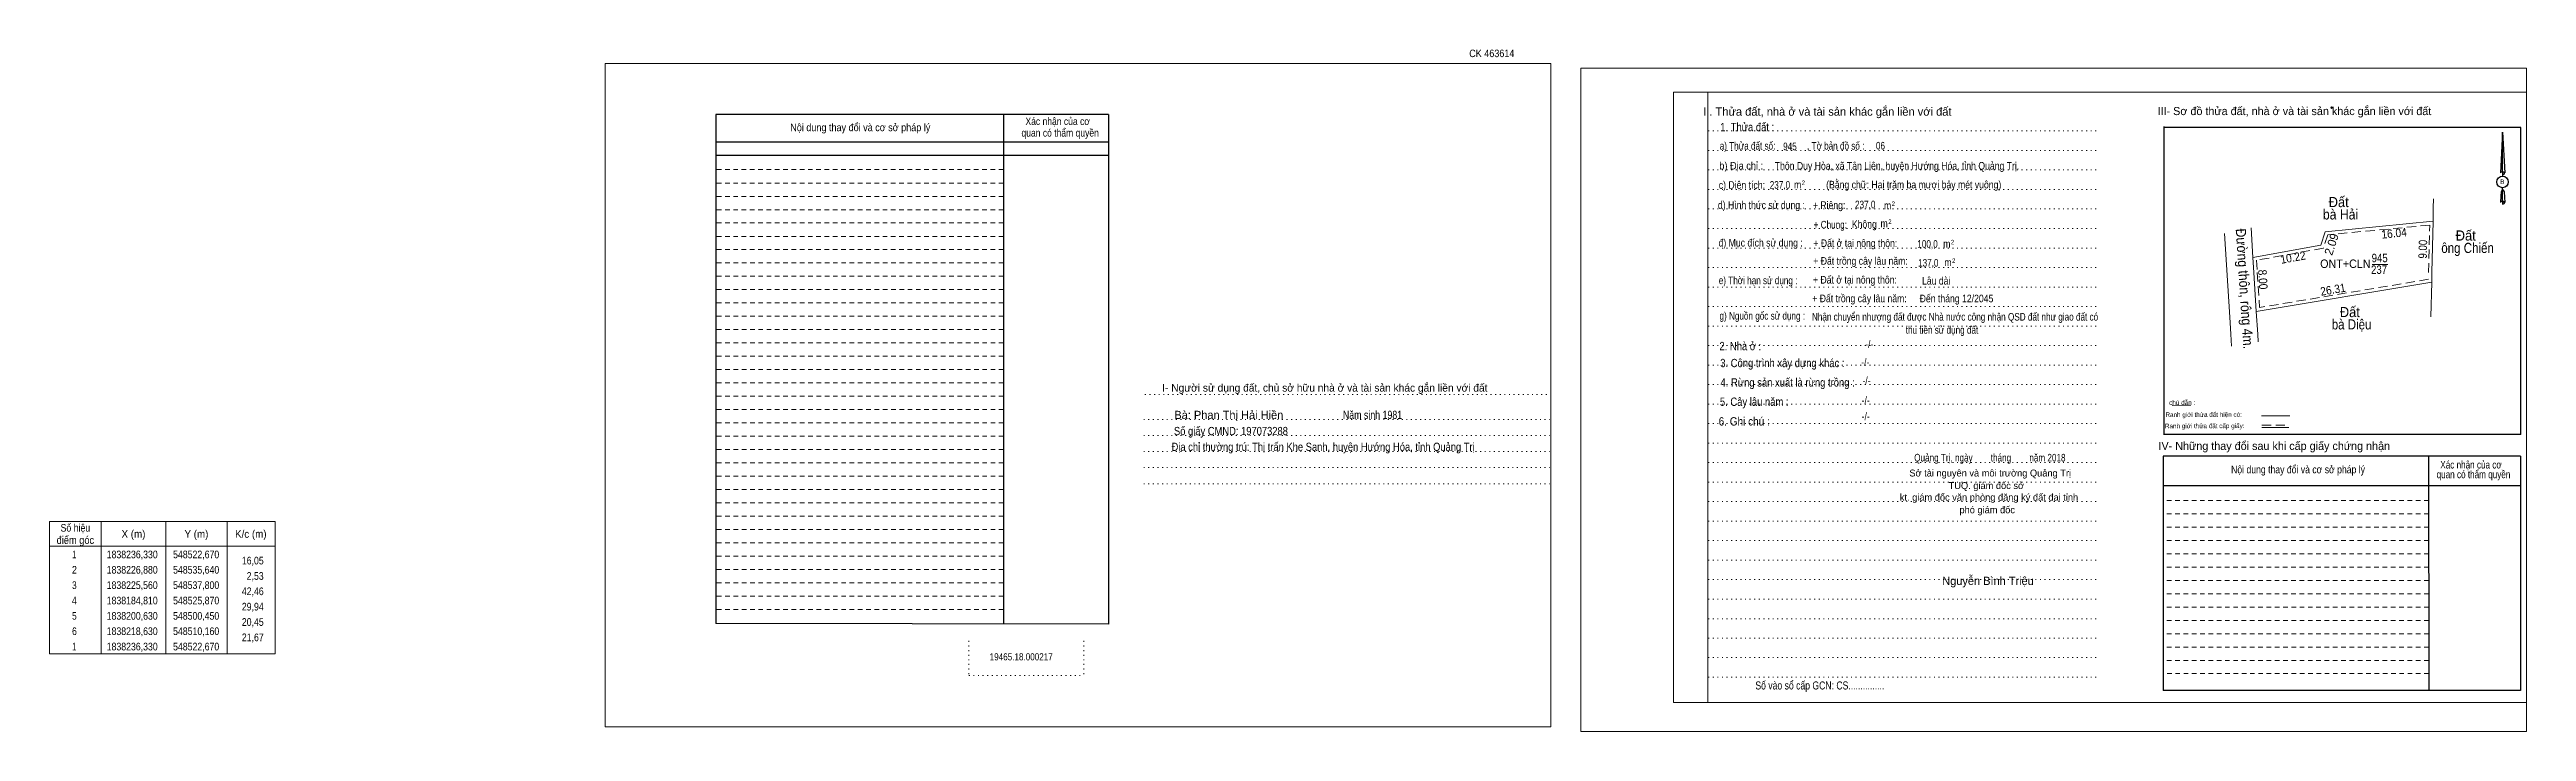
# Model space of a CAD drawing. Header units: metres. Extents: x 549612 to 550424, y 1838288 to 1838553.
# Drawn here: x 550021.4 to 550424.4, y 1838288.1 to 1838399.1 of the extents above; entities that cross this region are included whole.
import ezdxf
from ezdxf.enums import TextEntityAlignment as Align

# ---------------------------------------------------------------- set-up
doc = ezdxf.new("R2010")
doc.units = ezdxf.units.M
doc.header["$LTSCALE"] = 0.5
doc.header["$PDMODE"] = 32
doc.header["$PDSIZE"] = 0.25
for name, pattern in [('DOTTED', [1.5, 0.3, -1.2]), ('MEDIUM_DASHED', [4.5, 3, -1.5]), ('SHORT_DASHED', [2.7, 1.5, -1.2])]:
    doc.linetypes.add(name, pattern=pattern)
for name, color, linetype, lineweight in [('1', 7, 'DOTTED', 13), ('10', 7, 'Continuous', 13), ('18', 7, 'Continuous', 25), ('2', 7, 'SHORT_DASHED', 13), ('28', 7, 'Continuous', 13), ('55', 7, 'Continuous', 13), ('63', 7, 'Continuous', 13), ('7', 7, 'Continuous', 13)]:
    doc.layers.add(name, color=color, linetype=linetype, lineweight=lineweight)
for name, color, linetype in [('13', 7, 'Continuous'), ('40', 7, 'Continuous'), ('8', 7, 'Continuous'), ('9', 7, 'Continuous')]:
    doc.layers.add(name, color=color, linetype=linetype)

msp = doc.modelspace()

# ---------------------------------------------------------------- texts
at = {"layer": '10'}
for s, height, p in [('kt. giám đốc văn phòng đăng ký đất đai tỉnh', 1.125, (550336.99, 1838325.67)), ('TUQ. giám đốc sở', 1.125, (550336.56, 1838327.57)), ('phó giám đốc', 1.125, (550336.7, 1838323.63)), ('Nguyễn Bình Triệu', 1.335, (550336.83, 1838311.96))]:
    msp.add_text(s, height=height, dxfattribs=at).set_placement(p, align=Align.CENTER)
at = {"layer": '13', "width": 0.8}
for s, p in [('Nhận chuyển nhượng đất được Nhà nước công nhận QSD đất như giao đất có', (550331.465, 1838355)), ('thu tiền sử dụng đất', (550329.34, 1838352.87))]:
    msp.add_text(s, height=1.24, dxfattribs=at).set_placement(p, align=Align.CENTER)
at = {"layer": '18'}
for s, height, p in [('II. Thửa đất, nhà ở và tài sản khác gắn liền với đất', 1.35, (550310.685, 1838388.36)), ('Sở tài nguyên và môi trường Quảng Trị', 1.125, (550337.185, 1838329.62))]:
    msp.add_text(s, height=height, dxfattribs=at).set_placement(p, align=Align.CENTER)
for s, height, width, p in [('1. Thửa đất :', 1.35, 0.85, (550297.64, 1838385.84)), ('a) Thửa đất số:              , Tờ bản đồ số : ', 1.238, 0.8, (550305.125, 1838382.84)), ('b) Địa chỉ : ', 1.238, 0.9, (550296.87, 1838379.6)), (' Thôn Duy Hòa, xã Tân Liên, huyện Hướng Hóa, tỉnh Quảng Trị.', 1.24, 0.85, (550321.82, 1838379.58)), ('d) Hình thức sử dụng :', 1.238, 0.85, (550299.955, 1838373.2)), ('c) Diện tích: ', 1.24, 0.85, (550296.975, 1838376.46)), (' m', 1.238, 0.85, (550305.66, 1838376.52)), ('2', 0.75, 0.75, (550306.775, 1838377.06)), ('+ Riêng: ', 1.238, 0.85, (550311.165, 1838373.18)), ('(Bằng chữ: Hai trăm ba mươi bảy mét vuông)', 1.24, 0.85, (550324.74, 1838376.52)), (' m', 1.238, 0.85, (550320.29, 1838373.12)), ('2', 0.75, 0.75, (550321.425, 1838373.66)), ('B', 0.75, 0.9, (550420.51, 1838377.23)), ('       + Chung:', 1.238, 0.8, (550309.88, 1838370)), ('Không', 1.238, 0.85, (550316.705, 1838370.08)), (' m', 1.238, 0.85, (550319.73, 1838370.2)), ('2', 0.75, 0.75, (550320.865, 1838370.74)), ('đ) Mục đích sử dụng :', 1.238, 0.85, (550299.83, 1838367.06)), ('+ Đất ở tại nông thôn:', 1.24, 0.85, (550315.235, 1838366.99)), ('100,0', 1.24, 0.8, (550326.985, 1838366.86)), (' m', 1.238, 0.85, (550329.93, 1838366.88)), ('2', 0.75, 0.75, (550331.065, 1838367.4)), ('e) Thời hạn sử dụng :', 1.238, 0.8, (550299.415, 1838360.93)), ('+ Đất ở tại nông thôn:', 1.24, 0.85, (550315.175, 1838361.03)), ('+ Đất trồng cây lâu năm:', 1.238, 0.85, (550316.085, 1838364.1)), ('137,0', 1.24, 0.8, (550327.105, 1838363.79)), ('Lâu dài', 1.24, 0.85, (550328.395, 1838360.87)), (' m', 1.238, 0.85, (550330.11, 1838363.87)), ('2', 0.75, 0.75, (550331.245, 1838364.39)), ('+ Đất trồng cây lâu năm:', 1.238, 0.85, (550315.915, 1838357.99)), ('Đến tháng 12/2045', 1.24, 0.85, (550331.7, 1838357.98)), ('g) Nguồn gốc sử dụng :', 1.238, 0.8, (550300.095, 1838355.16)), ('2. Nhà ở :', 1.35, 0.85, (550296.525, 1838350.18)), ('3. Công trình xây dựng khác :', 1.35, 0.85, (550303.365, 1838347.42)), ('5. Cây lâu năm :', 1.35, 0.85, (550298.785, 1838341.12)), ('4. Rừng sản xuất là rừng trồng :', 1.35, 0.85, (550304.215, 1838344.26)), ('6. Ghi chú :', 1.35, 0.9, (550297.155, 1838337.92)), ('Quảng Trị, ngày        tháng        năm 2018', 1.24, 0.8, (550337.13, 1838332.06)), ('19465.18.000217', 1.16, 0.85, (550179.5, 1838299.68)), ('Số vào sổ cấp GCN: CS...............', 1.312, 0.8, (550309.46, 1838294.94))]:
    msp.add_text(s, height=height, dxfattribs=dict(at, width=width)).set_placement(p, align=Align.CENTER)
at = {"layer": '2'}
for s, width, p in [('Nội dung thay đổi và cơ sở pháp lý', 0.9, (550153.315, 1838385.84)), ('Nội dung thay đổi và cơ sở pháp lý', 0.9, (550153.315, 1838385.84)), (' quan có thẩm quyền', 0.85, (550185.645, 1838384.96)), (' quan có thẩm quyền', 0.85, (550185.645, 1838384.96)), ('Xác nhận của cơ', 0.85, (550185.435, 1838386.84)), ('Xác nhận của cơ', 0.85, (550185.435, 1838386.84))]:
    msp.add_text(s, height=1.223, dxfattribs=dict(at, width=width)).set_placement(p, align=Align.CENTER)
at = {"layer": '28'}
for s, height, p in [('III- Sơ đồ thửa đất, nhà ở và tài sản khác gắn liền với đất', 1.313, (550386.695, 1838388.46)), ('I- Người sử dụng đất, chủ sở hữu nhà ở và tài sản khác gắn liền với đất', 1.24, (550228.91, 1838343.44)), ('IV- Những thay đổi sau khi cấp giấy chứng nhận', 1.313, (550383.41, 1838333.94))]:
    msp.add_text(s, height=height, dxfattribs=at).set_placement(p, align=Align.CENTER)
for s, height, width, p in [('-/-', 1.238, 0.85, (550317.505, 1838350.55)), ('-/-', 1.238, 0.85, (550316.865, 1838347.62)), ('-/-', 1.238, 0.85, (550317.065, 1838344.64)), ('-/-', 1.238, 0.85, (550316.925, 1838341.4)), ('Số giấy CMND: 197073288', 1.34, 0.85, (550213.63, 1838336.35)), ('Năm sinh 1981', 1.34, 0.8, (550236.67, 1838338.98)), ('-/-', 1.238, 0.85, (550316.925, 1838338.8)), ('Địa chỉ thường trú: Thị trấn Khe Sanh, huyện Hướng Hóa, tỉnh Quảng Trị', 1.34, 0.85, (550228.63, 1838333.78)), ('Nội dung thay đổi và cơ sở pháp lý', 1.238, 0.85, (550387.28, 1838330.14)), (' quan có thẩm quyền', 1.238, 0.8, (550415.65, 1838329.34)), ('Xác nhận của cơ', 1.238, 0.8, (550415.425, 1838330.92))]:
    msp.add_text(s, height=height, dxfattribs=dict(at, width=width)).set_placement(p, align=Align.CENTER)
at = {"layer": '40', "width": 0.9}
msp.add_text('CK 463614', height=1.22, dxfattribs=at).set_placement((550256.08, 1838397.9), align=Align.CENTER)
at = {"layer": '55'}
msp.add_text('chú dẫn :', height=0.7477, rotation=359.974, dxfattribs=at).set_placement((550368.4348, 1838341.2689), align=Align.CENTER)
at = {"layer": '55', "width": 0.9}
for s, p in [('Ranh giới thửa đất cấp giấy:', (550372.0941, 1838337.4829)), ('Ranh giới thửa đất hiện có:', (550371.9241, 1838339.3224))]:
    msp.add_text(s, height=0.7477, rotation=0.135, dxfattribs=at).set_placement(p, align=Align.CENTER)
at = {"layer": '63'}
for s, width, p in [('Số hiệu', 0.85, (550025.585, 1838320.64)), ('điểm góc', 0.9, (550025.585, 1838318.64)), ('X (m)', 0.95, (550035.04, 1838319.64)), ('Y (m)', 0.95, (550045.285, 1838319.64)), ('K/c (m)', 0.95, (550054.135, 1838319.64)), (' 2', 0.85, (550025.235, 1838313.8)), (' 1', 0.75, (550025.235, 1838316.3)), ('1838236,330', 0.85, (550034.83, 1838316.3)), ('1838226,880', 0.85, (550034.83, 1838313.8)), ('548522,670', 0.85, (550045.24, 1838316.3)), ('548535,640', 0.85, (550045.24, 1838313.8)), (' 4', 0.85, (550025.225, 1838308.8)), (' 3', 0.8, (550025.235, 1838311.3)), ('1838225,560', 0.85, (550034.83, 1838311.3)), ('1838184,810', 0.85, (550034.83, 1838308.8)), ('548537,800', 0.85, (550045.24, 1838311.3)), ('548525,870', 0.85, (550045.24, 1838308.8)), (' 5', 0.8, (550025.235, 1838306.3)), ('1838200,630', 0.85, (550034.83, 1838306.3)), ('548500,450', 0.85, (550045.24, 1838306.3)), (' 6', 0.85, (550025.235, 1838303.8)), (' 1', 0.75, (550025.235, 1838301.3)), ('1838218,630', 0.85, (550034.83, 1838303.8)), ('1838236,330', 0.85, (550034.83, 1838301.3)), ('548510,160', 0.85, (550045.24, 1838303.8)), ('548522,670', 0.85, (550045.24, 1838301.3))]:
    msp.add_text(s, height=1.25, dxfattribs=dict(at, width=width)).set_placement(p, align=Align.CENTER)
at = {"layer": '63', "width": 0.85}
for s, p in [('16,05', (550056.23, 1838315.3)), ('2,53', (550056.23, 1838312.8)), ('42,46', (550056.23, 1838310.3)), ('29,94', (550056.23, 1838307.8)), ('20,45', (550056.23, 1838305.3)), ('21,67', (550056.23, 1838302.8))]:
    msp.add_text(s, height=1.25, dxfattribs=at).set_placement(p, align=Align.RIGHT)
at = {"layer": '7'}
for s, height, width, p in [('Đất ', 1.65, 0.95, (550394.19, 1838373.48)), ('bà Hải', 1.65, 0.9, (550394.195, 1838371.47)), ('ông Chiến', 1.65, 0.85, (550414.865, 1838366.01)), ('Đất ', 1.65, 0.95, (550414.86, 1838368.03)), ('ONT+CLN', 1.375, 0.95, (550394.98, 1838363.57)), ('237', 1.375, 0.85, (550400.46, 1838362.61)), ('945', 1.375, 0.85, (550400.56, 1838364.51)), ('bà Diệu', 1.65, 0.85, (550395.995, 1838353.56)), ('Đất ', 1.65, 0.95, (550396, 1838355.57))]:
    msp.add_text(s, height=height, dxfattribs=dict(at, width=width)).set_placement(p, align=Align.CENTER)
for s, height, rotation, width, p in [('16.04', 1.375, 5.508, 0.9, (550402.974, 1838368.5381)), ('Đường thôn, rông 4m.', 1.65, 273.665, 0.9, (550377.7599, 1838360.1377)), ('10.22', 1.375, 10.32, 0.9, (550386.5918, 1838364.6091)), ('9.00', 1.375, 88.6, 0.85, (550408.2682, 1838366.6132)), ('8.00', 1.375, 273.585, 0.9, (550380.8791, 1838361.648)), ('26.31', 1.375, 9.495, 0.9, (550393.0766, 1838359.3756))]:
    msp.add_text(s, height=height, rotation=rotation, dxfattribs=dict(at, width=width)).set_placement(p, align=Align.CENTER)
msp.add_text('2.09', height=1.375, rotation=71.911, dxfattribs=at).set_placement((550393.376, 1838367.2115), align=Align.CENTER)
at = {"layer": '8', "width": 0.8}
for s, p in [('945', (550304.595, 1838382.74)), ('06', (550319.325, 1838382.86)), ('237,0', (550302.965, 1838376.47)), ('237,0', (550316.845, 1838373.28))]:
    msp.add_text(s, height=1.24, dxfattribs=at).set_placement(p, align=Align.CENTER)
at = {"layer": '9'}
msp.add_text('Bà: Phan Thị Hải Hiền', height=1.34, dxfattribs=at).set_placement((550213.28, 1838338.97), align=Align.CENTER)

# ---------------------------------------------------------------- linework, layer by layer
at = {"layer": '1', "linetype": 'Continuous'}
for p, q in [((550285.63, 1838392.2), (550424.45, 1838392.2)), ((550285.63, 1838392.2), (550285.63, 1838292.82)), ((550424.45, 1838392.2), (550424.45, 1838291.98)), ((550285.63, 1838292.82), (550424.45, 1838292.82))]:
    msp.add_line(p, q, dxfattribs=at)
at = {"layer": '1'}
for p, q in [((550291.25, 1838392.2), (550291.25, 1838292.82)), ((550291.25, 1838392.2), (550291.25, 1838292.82)), ((550291.29, 1838385.9), (550354.71, 1838385.9)), ((550291.29, 1838382.72), (550354.71, 1838382.72)), ((550291.29, 1838379.54), (550354.71, 1838379.54)), ((550291.29, 1838376.36), (550354.71, 1838376.36)), ((550291.29, 1838373.18), (550354.71, 1838373.18)), ((550291.29, 1838370), (550354.71, 1838370)), ((550291.29, 1838366.82), (550354.71, 1838366.82)), ((550291.29, 1838363.66), (550354.71, 1838363.66)), ((550291.29, 1838360.46), (550354.71, 1838360.46)), ((550291.29, 1838357.3), (550354.71, 1838357.3)), ((550291.29, 1838354.12), (550354.71, 1838354.12)), ((550291.29, 1838350.94), (550354.71, 1838350.94)), ((550291.29, 1838347.76), (550354.71, 1838347.76)), ((550199.63, 1838342.98), (550265.67, 1838342.98)), ((550291.29, 1838344.6), (550354.71, 1838344.6)), ((550199.43, 1838338.92), (550265.45, 1838338.92)), ((550291.29, 1838341.42), (550354.71, 1838341.42)), ((550291.29, 1838338.24), (550354.71, 1838338.24)), ((550199.43, 1838336.3), (550265.45, 1838336.3)), ((550291.29, 1838335.06), (550354.71, 1838335.06)), ((550199.43, 1838333.68), (550265.45, 1838333.68)), ((550199.43, 1838331.06), (550265.45, 1838331.06)), ((550291.29, 1838331.88), (550354.71, 1838331.88)), ((550199.43, 1838328.42), (550265.45, 1838328.42)), ((550291.29, 1838328.72), (550354.71, 1838328.72)), ((550291.29, 1838325.54), (550354.71, 1838325.54)), ((550291.29, 1838322.36), (550354.71, 1838322.36)), ((550291.29, 1838319.18), (550354.71, 1838319.18)), ((550291.29, 1838316), (550354.71, 1838316)), ((550291.29, 1838312.82), (550354.71, 1838312.82)), ((550291.29, 1838309.64), (550354.71, 1838309.64)), ((550291.29, 1838306.46), (550354.71, 1838306.46)), ((550170.97, 1838302.84), (550170.97, 1838297.2)), ((550189.71, 1838302.84), (550189.71, 1838297.2)), ((550291.29, 1838303.3), (550354.71, 1838303.3)), ((550291.29, 1838300.12), (550354.71, 1838300.12)), ((550170.97, 1838297.2), (550189.71, 1838297.2)), ((550291.29, 1838296.94), (550354.71, 1838296.94))]:
    msp.add_line(p, q, dxfattribs=at)
at = {"layer": '1', "linetype": 'Continuous'}
for points in [[(550111.79, 1838288.84), (550265.69, 1838288.84), (550265.69, 1838396.84), (550111.79, 1838396.84)], [(550111.79, 1838396.84), (550265.69, 1838396.84), (550265.69, 1838288.84), (550111.79, 1838288.84)], [(550111.79, 1838288.84), (550265.69, 1838288.84), (550265.69, 1838396.84), (550111.79, 1838396.84)], [(550270.55, 1838288.1), (550424.45, 1838288.1), (550424.45, 1838396.1), (550270.55, 1838396.1)], [(550291.25, 1838392.2), (550424.45, 1838392.2), (550424.45, 1838292.82), (550291.25, 1838292.82)]]:
    msp.add_lwpolyline(points, close=True, dxfattribs=at)
at = {"layer": '18'}
for p, q in [((550420.55, 1838385.66), (550420.91, 1838379.04)), ((550420.55, 1838385.66), (550420.91, 1838379.04)), ((550420.55, 1838385.66), (550420.91, 1838379.04)), ((550420.27, 1838380.08), (550420.21, 1838379.06)), ((550420.55, 1838379.26), (550420.55, 1838379)), ((550420.55, 1838379), (550420.55, 1838378.82)), ((550420.55, 1838378.82), (550420.55, 1838378.56)), ((550420.55, 1838378.82), (550420.55, 1838378.56)), ((550420.55, 1838378.82), (550420.55, 1838378.56)), ((550420.91, 1838379.04), (550420.91, 1838379.06)), ((550420.55, 1838376.32), (550420.55, 1838376.62)), ((550420.55, 1838376.32), (550420.55, 1838376.62)), ((550420.55, 1838376.32), (550420.55, 1838376.62)), ((550420.55, 1838376.32), (550420.83, 1838375.96)), ((550420.55, 1838376.32), (550420.83, 1838375.96)), ((550420.55, 1838376.32), (550420.83, 1838375.96)), ((550420.55, 1838374.44), (550420.55, 1838374.2)), ((550420.55, 1838374.2), (550420.55, 1838374)), ((550420.83, 1838375.96), (550420.91, 1838374.22)), ((550420.83, 1838375.96), (550420.91, 1838374.22)), ((550420.83, 1838375.96), (550420.91, 1838374.22)), ((550420.91, 1838374.22), (550420.91, 1838374.24))]:
    msp.add_line(p, q, dxfattribs=at)
for points in [[(550420.55, 1838379.26), (550420.55, 1838385.66), (550420.27, 1838380.08)], [(550420.55, 1838374.44), (550420.55, 1838376.32), (550420.31, 1838375.96), (550420.27, 1838375.26), (550420.21, 1838374.24)]]:
    msp.add_lwpolyline(points, dxfattribs=at)
msp.add_ellipse((550420.5602, 1838377.5685), major_axis=(0, 0.9435), ratio=0.983453, dxfattribs=at)
for centre, start_param, end_param in [((550420.5605, 1838379.0224), 1.57079633, 3.07445202), ((550420.5605, 1838379.0224), 0.06714063, 1.57079633), ((550420.5605, 1838379.0224), 4.71238898, 6.28318531), ((550420.5605, 1838374.207), 2.49106941, 3.07427841), ((550420.5605, 1838374.207), 1.57079633, 2.49106941), ((550420.5605, 1838374.207), 0.06714063, 1.57079633), ((550420.5605, 1838374.207), 4.71238898, 6.28318531)]:
    msp.add_ellipse(centre, major_axis=(0.3401, 0), ratio=0.655448, start_param=start_param, end_param=end_param, dxfattribs=at)
at = {"layer": '2', "linetype": 'Continuous', "lineweight": 25}
for p, q in [((550193.73, 1838388.56), (550129.79, 1838388.56)), ((550129.79, 1838388.56), (550129.79, 1838305.68)), ((550176.61, 1838388.56), (550176.63, 1838305.62)), ((550193.73, 1838384.04), (550129.87, 1838384.04)), ((550193.73, 1838381.88), (550129.87, 1838381.88))]:
    msp.add_line(p, q, dxfattribs=at)
at = {"layer": '2'}
for p, q in [((550176.61, 1838379.58), (550129.77, 1838379.58)), ((550176.61, 1838377.4), (550129.77, 1838377.4)), ((550176.61, 1838377.4), (550129.79, 1838377.4)), ((550176.61, 1838375.22), (550129.79, 1838375.22)), ((550176.61, 1838373.06), (550129.79, 1838373.06)), ((550176.61, 1838370.9), (550129.79, 1838370.9)), ((550176.61, 1838368.72), (550129.79, 1838368.72)), ((550176.61, 1838366.56), (550129.79, 1838366.56)), ((550176.63, 1838364.38), (550129.79, 1838364.38)), ((550176.63, 1838362.22), (550129.79, 1838362.22)), ((550176.63, 1838360.04), (550129.79, 1838360.04)), ((550176.63, 1838357.88), (550129.79, 1838357.88)), ((550176.63, 1838355.72), (550129.79, 1838355.72)), ((550176.63, 1838353.54), (550129.79, 1838353.54)), ((550176.63, 1838351.36), (550129.79, 1838351.36)), ((550176.63, 1838349.2), (550129.79, 1838349.2)), ((550176.63, 1838347.02), (550129.79, 1838347.02)), ((550176.63, 1838344.86), (550129.79, 1838344.86)), ((550176.63, 1838342.7), (550129.79, 1838342.7)), ((550176.63, 1838340.52), (550129.79, 1838340.52)), ((550176.63, 1838338.36), (550129.79, 1838338.36)), ((550176.63, 1838336.18), (550129.79, 1838336.18)), ((550176.63, 1838334), (550129.79, 1838334)), ((550176.63, 1838331.84), (550129.79, 1838331.84)), ((550176.63, 1838329.68), (550129.79, 1838329.68)), ((550176.63, 1838327.5), (550129.79, 1838327.5)), ((550176.63, 1838325.34), (550129.79, 1838325.34)), ((550176.63, 1838323.16), (550129.79, 1838323.16)), ((550408.53, 1838323.54), (550365.35, 1838323.54)), ((550176.63, 1838321), (550129.79, 1838321)), ((550176.63, 1838318.82), (550129.79, 1838318.82)), ((550408.53, 1838321.38), (550365.35, 1838321.38)), ((550408.53, 1838319.2), (550365.35, 1838319.2)), ((550176.63, 1838316.66), (550129.79, 1838316.66)), ((550176.63, 1838314.5), (550129.79, 1838314.5)), ((550408.53, 1838317.02), (550365.35, 1838317.02)), ((550408.53, 1838314.86), (550365.35, 1838314.86)), ((550176.63, 1838312.32), (550129.79, 1838312.32)), ((550176.63, 1838310.14), (550129.79, 1838310.14)), ((550408.53, 1838312.7), (550365.35, 1838312.7)), ((550408.53, 1838310.52), (550365.35, 1838310.52)), ((550176.63, 1838307.98), (550129.79, 1838307.98)), ((550408.55, 1838308.36), (550365.35, 1838308.36)), ((550408.55, 1838306.18), (550365.35, 1838306.18)), ((550408.55, 1838304.02), (550365.35, 1838304.02)), ((550408.55, 1838301.84), (550365.35, 1838301.84)), ((550408.55, 1838299.68), (550365.35, 1838299.68)), ((550408.57, 1838297.52), (550365.35, 1838297.52))]:
    msp.add_line(p, q, dxfattribs=at)
at = {"layer": '2', "linetype": 'Continuous', "lineweight": 25}
msp.add_lwpolyline([(550193.73, 1838388.56), (550193.71, 1838305.58), (550129.79, 1838305.68)], dxfattribs=at)
at = {"layer": '28', "lineweight": 25}
for p, q in [((550365.45, 1838386.62), (550365.45, 1838336.64)), ((550423.53, 1838336.46), (550365.39, 1838336.46)), ((550408.53, 1838332.94), (550408.57, 1838294.78)), ((550423.49, 1838332.94), (550423.47, 1838294.78)), ((550423.47, 1838328.1), (550365.35, 1838328.1)), ((550423.47, 1838294.78), (550365.35, 1838294.78))]:
    msp.add_line(p, q, dxfattribs=at)
at = {"layer": '28', "linetype": 'SHORT_DASHED'}
msp.add_line((550408.53, 1838325.72), (550365.35, 1838325.72), dxfattribs=at)
at = {"layer": '28', "lineweight": 25}
for points in [[(550423.53, 1838336.46), (550423.53, 1838386.44), (550365.39, 1838386.44)], [(550423.49, 1838332.94), (550365.35, 1838332.94), (550365.35, 1838294.78)]]:
    msp.add_lwpolyline(points, dxfattribs=at)
at = {"layer": '28'}
msp.add_point((550392.75, 1838389.68), dxfattribs=at)
at = {"layer": '55'}
for p, q in [((550366.81, 1838341.18), (550369.85, 1838341.22)), ((550381.35, 1838339.48), (550385.93, 1838339.48)), ((550381.39, 1838337.62), (550385.79, 1838337.62)), ((550381.39, 1838337.62), (550385.79, 1838337.62))]:
    msp.add_line(p, q, dxfattribs=at)
at = {"layer": '55', "linetype": 'MEDIUM_DASHED'}
msp.add_line((550381.39, 1838337.96), (550385.89, 1838337.96), dxfattribs=at)
at = {"layer": '63'}
for p, q in [((550029.78, 1838322.27), (550029.78, 1838300.77)), ((550040.28, 1838322.27), (550040.28, 1838300.77)), ((550050.28, 1838322.27), (550050.28, 1838300.77)), ((550021.38, 1838318.27), (550058.08, 1838318.27))]:
    msp.add_line(p, q, dxfattribs=at)
msp.add_lwpolyline([(550021.38, 1838322.27), (550058.08, 1838322.27), (550058.08, 1838300.77), (550021.38, 1838300.77)], close=True, dxfattribs=at)
at = {"layer": '7'}
for p, q in [((550409.29, 1838373.34), (550409.3, 1838374.83)), ((550379.63, 1838370.1), (550379.94, 1838365.27)), ((550409.07, 1838362.84), (550409.28, 1838371.17)), ((550409.28, 1838371.17), (550409.29, 1838373.34)), ((550409.28, 1838371.17), (550409.29, 1838373.34)), ((550409.28, 1838371.17), (550409.29, 1838373.34)), ((550399.33, 1838364.14), (550401.88, 1838364.14)), ((550409.04, 1838361.27), (550409.07, 1838362.84)), ((550409.04, 1838361.27), (550380.49, 1838356.49)), ((550408.89, 1838355.64), (550409.04, 1838361.27)), ((550380.49, 1838356.49), (550380.72, 1838352.79)), ((550376.33, 1838352.79), (550376.45, 1838350.82)), ((550380.72, 1838352.79), (550380.8, 1838351.57))]:
    msp.add_line(p, q, dxfattribs=at)
at = {"layer": '7', "linetype": 'MEDIUM_DASHED'}
for p, q in [((550408.53, 1838362.84), (550408.72, 1838370.56)), ((550408.5, 1838361.73), (550381.01, 1838357.13))]:
    msp.add_line(p, q, dxfattribs=at)
at = {"layer": '7'}
for points in [[(550409.28, 1838371.17), (550391.71, 1838369.47), (550391, 1838367.28), (550379.94, 1838365.27)], [(550380.1, 1838362.84), (550379.94, 1838365.27), (550391, 1838367.28), (550391.71, 1838369.47), (550409.28, 1838371.17), (550409.07, 1838362.84)], [(550380.1, 1838362.84), (550379.94, 1838365.27), (550391, 1838367.28), (550391.71, 1838369.47), (550409.28, 1838371.17), (550409.07, 1838362.84)], [(550375.29, 1838369.2), (550376.16, 1838355.55), (550376.33, 1838352.79)], [(550379.94, 1838365.27), (550380.1, 1838362.84), (550380.49, 1838356.49)], [(550409.07, 1838362.84), (550409.04, 1838361.27), (550380.49, 1838356.49), (550380.1, 1838362.84)], [(550409.07, 1838362.84), (550409.04, 1838361.27), (550380.49, 1838356.49), (550380.1, 1838362.84)]]:
    msp.add_lwpolyline(points, dxfattribs=at)
at = {"layer": '7', "linetype": 'MEDIUM_DASHED'}
for points in [[(550408.72, 1838370.56), (550392.12, 1838368.96), (550391.41, 1838366.8), (550380.52, 1838364.82)], [(550380.52, 1838364.82), (550380.64, 1838362.84), (550381.01, 1838357.13)]]:
    msp.add_lwpolyline(points, dxfattribs=at)

msp.set_redraw_order([(e.dxf.handle, doc.entitydb.next_handle()) for e in msp.query("TEXT MTEXT ATTDEF DIMENSION ARC_DIMENSION")])  # texts and dimensions are drawn at this point

doc.saveas('drawing.dxf')
